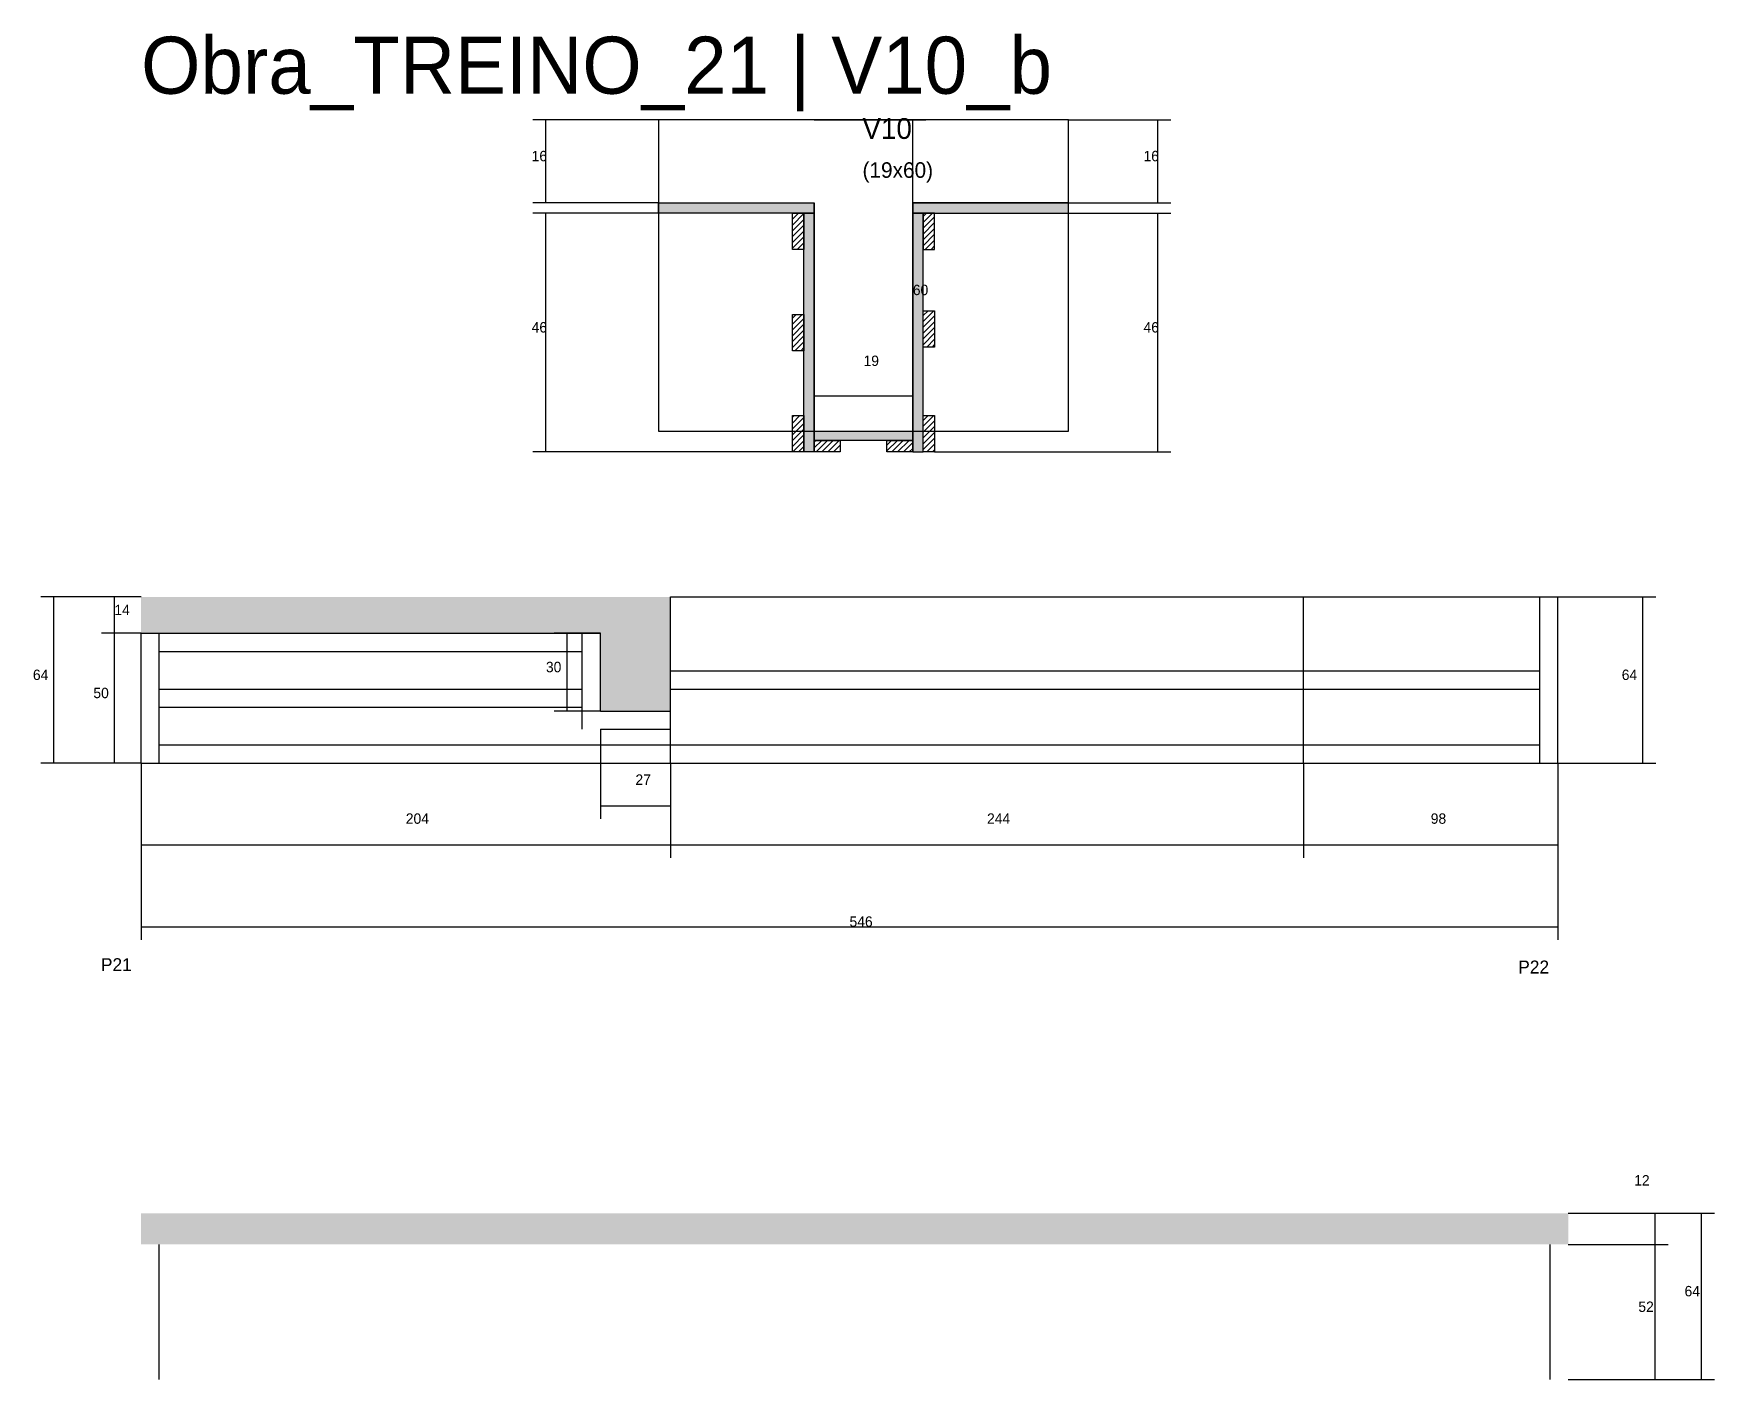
# Model space of a CAD drawing. Header units: metres. Extents: x -41 to 34840, y -36000 to 1848.
# Drawn here: x 5839 to 6486, y -23955 to -23437 of the extents above; entities that cross this region are included whole.
import ezdxf

# ---------------------------------------------------------------- set-up
doc = ezdxf.new("R2010")
doc.units = ezdxf.units.M
for name, color, linetype in [('CONCRETO', 251, 'Continuous'), ('COTA', 4, 'Continuous'), ('Cota Seção (2x)', 4, 'Continuous'), ('Hachura', 253, 'Continuous'), ('LABEL_ID', 3, 'Continuous'), ('Madeira', 126, 'Continuous'), ('NOMENCLATURA', 7, 'Continuous'), ('Painéis', 200, 'Continuous'), ('SARR_2.2x7', 40, 'Continuous'), ('Texto Seção', 7, 'Continuous')]:
    doc.layers.add(name, color=color, linetype=linetype)

msp = doc.modelspace()

# ---------------------------------------------------------------- texts
at = {"layer": 'COTA'}
for s, p in [('16', (6030.5, -23486)), ('16', (6266.3, -23486)), ('46', (6030.5, -23552)), ('46', (6266.3, -23552)), ('14', (5869.7, -23660.9)), ('30', (6036, -23682.9)), ('64', (5838.3, -23685.9)), ('64', (6450.6, -23685.9)), ('50', (5861.6, -23692.9)), ('27', (6070.5, -23726.3)), ('204', (5982, -23741.3)), ('244', (6206, -23741.3)), ('98', (6377, -23741.3)), ('546', (6153, -23781)), ('12', (6455.4, -23880.7)), ('64', (6474.8, -23923.4)), ('52', (6457, -23929.4))]:
    msp.add_text(s, height=4, dxfattribs=at).set_placement(p)
at = {"layer": 'Cota Seção (2x)'}
for s, p in [('60', (6177.4, -23537.6)), ('19', (6158.4, -23564.9))]:
    msp.add_text(s, height=4, dxfattribs=at).set_placement(p)
at = {"layer": 'LABEL_ID'}
msp.add_text('Obra_TREINO_21 | V10_b', height=22, dxfattribs=at).set_placement((5880, -23460))
at = {"layer": 'NOMENCLATURA'}
for s, p in [('P21', (5864.5, -23798.1)), ('P22', (6410.7, -23799))]:
    msp.add_text(s, height=5, dxfattribs=at).set_placement(p)
at = {"layer": 'Texto Seção'}
for s, height, p in [('V10', 8, (6158, -23477.4)), ('(19x60)', 6, (6158, -23492.4))]:
    msp.add_text(s, height=height, dxfattribs=at).set_placement(p)

# ---------------------------------------------------------------- hatches: boundary and pattern name
at = {"layer": 'COTA'}
h = msp.add_hatch(dxfattribs=at)
h.set_pattern_fill('AR-CONC', scale=0.03)
h.paths.add_polyline_path([(6057, -23697.9), (6084, -23697.9), (6084, -23653.9), (5880, -23653.9), (5880, -23667.9), (6057, -23667.9)])
h = msp.add_hatch(dxfattribs=at)
h.set_pattern_fill('AR-CONC', scale=0.03)
h.paths.add_polyline_path([(6430, -23903.4), (6430, -23891.4), (5880, -23891.4), (5880, -23903.4)])
at = {"layer": 'Hachura'}
h = msp.add_hatch(color=8, dxfattribs=at)
h.dxf.hatch_style = 1
h.paths.add_polyline_path([(6079.4, -23506), (6079.4, -23502), (6079.4, -23502), (6139.4, -23502), (6139.4, -23502), (6139.4, -23506), (6139.4, -23506), (6079.4, -23506)])
h = msp.add_hatch(dxfattribs=at)
h.set_pattern_fill('ANSI31', scale=0.5)
h.paths.add_polyline_path([(6135.4, -23520), (6131, -23520), (6131, -23520), (6131, -23506), (6131, -23506), (6135.4, -23506), (6135.4, -23506), (6135.4, -23520)])
h = msp.add_hatch(color=8, dxfattribs=at)
h.dxf.hatch_style = 1
h.paths.add_polyline_path([(6135.4, -23506), (6139.4, -23506), (6139.4, -23506), (6139.4, -23598), (6139.4, -23598), (6135.4, -23598), (6135.4, -23598), (6135.4, -23506)])
h = msp.add_hatch(color=8, dxfattribs=at)
h.dxf.hatch_style = 1
h.paths.add_polyline_path([(6237.4, -23506), (6237.4, -23502), (6237.4, -23502), (6177.4, -23502), (6177.4, -23502), (6177.4, -23506), (6177.4, -23506), (6237.4, -23506)])
h = msp.add_hatch(color=8, dxfattribs=at)
h.dxf.hatch_style = 1
h.paths.add_polyline_path([(6181.4, -23506), (6177.4, -23506), (6177.4, -23506), (6177.4, -23598), (6177.4, -23598), (6181.4, -23598), (6181.4, -23598), (6181.4, -23506)])
h = msp.add_hatch(dxfattribs=at)
h.set_pattern_fill('ANSI31', scale=0.5)
h.paths.add_polyline_path([(6185.8, -23506), (6181.4, -23506), (6181.4, -23506), (6181.4, -23520), (6181.4, -23520), (6185.8, -23520), (6185.8, -23520), (6185.8, -23506)])
h = msp.add_hatch(dxfattribs=at)
h.set_pattern_fill('ANSI31', scale=0.5)
h.paths.add_polyline_path([(6185.8, -23557.6), (6181.4, -23557.6), (6181.4, -23557.6), (6181.4, -23543.6), (6181.4, -23543.6), (6185.8, -23543.6), (6185.8, -23543.6), (6185.8, -23557.6)])
h = msp.add_hatch(dxfattribs=at)
h.set_pattern_fill('ANSI31', scale=0.5)
h.paths.add_polyline_path([(6135.4, -23559), (6131, -23559), (6131, -23559), (6131, -23545), (6131, -23545), (6135.4, -23545), (6135.4, -23545), (6135.4, -23559)])
h = msp.add_hatch(dxfattribs=at)
h.set_pattern_fill('ANSI31', scale=0.5)
h.paths.add_polyline_path([(6135.4, -23598), (6131, -23598), (6131, -23598), (6131, -23584), (6131, -23584), (6135.4, -23584), (6135.4, -23584), (6135.4, -23598)])
h = msp.add_hatch(color=8, dxfattribs=at)
h.dxf.hatch_style = 1
h.paths.add_polyline_path([(6139.4, -23593.6), (6139.4, -23590), (6139.4, -23590), (6177.4, -23590), (6177.4, -23590), (6177.4, -23593.6), (6177.4, -23593.6), (6139.4, -23593.6)])
h = msp.add_hatch(dxfattribs=at)
h.set_pattern_fill('ANSI31', scale=0.5)
h.paths.add_polyline_path([(6185.8, -23598), (6181.4, -23598), (6181.4, -23598), (6181.4, -23584), (6181.4, -23584), (6185.8, -23584), (6185.8, -23584), (6185.8, -23598)])
h = msp.add_hatch(dxfattribs=at)
h.set_pattern_fill('ANSI31', scale=0.5)
h.paths.add_polyline_path([(6139.4, -23598), (6139.4, -23593.6), (6139.4, -23593.6), (6149.4, -23593.6), (6149.4, -23593.6), (6149.4, -23598), (6149.4, -23598), (6139.4, -23598)])
h = msp.add_hatch(dxfattribs=at)
h.set_pattern_fill('ANSI31', scale=0.5)
h.paths.add_polyline_path([(6167.4, -23598), (6167.4, -23593.6), (6167.4, -23593.6), (6177.4, -23593.6), (6177.4, -23593.6), (6177.4, -23598), (6177.4, -23598), (6167.4, -23598)])

# ---------------------------------------------------------------- linework, layer by layer
at = {"layer": 'CONCRETO'}
for points in [[(6237.4, -23502), (6237.4, -23470), (6079.4, -23470), (6079.4, -23502), (6139.4, -23502), (6139.4, -23590), (6177.4, -23590), (6177.4, -23512), (6177.4, -23502)], [(6079.4, -23590), (6237.4, -23590), (6237.4, -23470), (6079.4, -23470)]]:
    msp.add_lwpolyline(points, close=True, dxfattribs=at)
at = {"layer": 'COTA'}
for p, q in [((6079.4, -23470), (6031, -23470)), ((6036, -23502), (6036, -23470)), ((6237.4, -23470), (6276.8, -23470)), ((6271.8, -23502), (6271.8, -23470)), ((6079.4, -23502), (6031, -23502)), ((6079.4, -23506), (6031, -23506)), ((6036, -23598), (6036, -23506)), ((6195.4, -23506), (6276.8, -23506)), ((6237.4, -23502), (6276.8, -23502)), ((6271.8, -23598), (6271.8, -23506)), ((6131, -23598), (6031, -23598)), ((6185.8, -23598), (6276.8, -23598)), ((5880, -23653.9), (5841.4, -23653.9)), ((5846.4, -23717.9), (5846.4, -23653.9)), ((5880, -23653.9), (5864.7, -23653.9)), ((5869.7, -23667.9), (5869.7, -23653.9)), ((6426, -23653.9), (6463.7, -23653.9)), ((6458.7, -23717.9), (6458.7, -23653.9)), ((5880, -23667.9), (5864.7, -23667.9)), ((5880, -23667.9), (5864.7, -23667.9)), ((5869.7, -23717.9), (5869.7, -23667.9)), ((6057, -23667.9), (6039.2, -23667.9)), ((6044.2, -23697.9), (6044.2, -23667.9)), ((6057, -23697.9), (6039.2, -23697.9)), ((6057, -23704.9), (6057, -23739.4)), ((5880, -23717.9), (5841.4, -23717.9)), ((5880, -23717.9), (5864.7, -23717.9)), ((5880, -23717.9), (5880, -23754.4)), ((5880, -23717.9), (5880, -23786)), ((6084, -23717.9), (6084, -23754.4)), ((6084, -23717.9), (6084, -23754.4)), ((6084, -23717.9), (6084, -23739.4)), ((6328, -23717.9), (6328, -23754.4)), ((6328, -23717.9), (6328, -23754.4)), ((6426, -23717.9), (6426, -23786)), ((6426, -23717.9), (6426, -23754.4)), ((6426, -23717.9), (6463.7, -23717.9)), ((6057, -23734.4), (6084, -23734.4)), ((5880, -23749.4), (6084, -23749.4)), ((6084, -23749.4), (6328, -23749.4)), ((6328, -23749.4), (6426, -23749.4)), ((5880, -23781), (6426, -23781)), ((6430, -23891.4), (6468.5, -23891.4)), ((6430, -23891.4), (6486.3, -23891.4)), ((6463.5, -23903.4), (6463.5, -23891.4)), ((6481.3, -23955.4), (6481.3, -23891.4)), ((6430, -23903.4), (6468.5, -23903.4)), ((6430, -23903.4), (6468.5, -23903.4)), ((6463.5, -23955.4), (6463.5, -23903.4)), ((6430, -23955.4), (6468.5, -23955.4)), ((6430, -23955.4), (6486.3, -23955.4))]:
    msp.add_line(p, q, dxfattribs=at)
at = {"layer": 'Cota Seção (2x)'}
for p, q in [((6139.4, -23470), (6182.4, -23470)), ((6177.4, -23590), (6177.4, -23470)), ((6139.4, -23590), (6139.4, -23571.4)), ((6139.4, -23576.4), (6177.4, -23576.4)), ((6177.4, -23590), (6177.4, -23571.4)), ((6139.4, -23590), (6182.4, -23590))]:
    msp.add_line(p, q, dxfattribs=at)
at = {"layer": 'Madeira'}
for points in [[(6135.4, -23520), (6131, -23520), (6131, -23506), (6135.4, -23506)], [(6185.8, -23506), (6181.4, -23506), (6181.4, -23520), (6185.8, -23520)], [(6185.8, -23557.6), (6181.4, -23557.6), (6181.4, -23543.6), (6185.8, -23543.6)], [(6135.4, -23559), (6131, -23559), (6131, -23545), (6135.4, -23545)], [(6135.4, -23598), (6131, -23598), (6131, -23584), (6135.4, -23584)], [(6185.8, -23598), (6181.4, -23598), (6181.4, -23584), (6185.8, -23584)], [(6139.4, -23598), (6139.4, -23593.6), (6149.4, -23593.6), (6149.4, -23598)], [(6167.4, -23598), (6167.4, -23593.6), (6177.4, -23593.6), (6177.4, -23598)]]:
    msp.add_lwpolyline(points, close=True, dxfattribs=at)
at = {"layer": 'Painéis'}
for p, q in [((6079.4, -23502), (6139.4, -23502)), ((6079.4, -23506), (6079.4, -23502)), ((6139.4, -23506), (6139.4, -23502)), ((6139.4, -23598), (6139.4, -23506)), ((6177.4, -23502), (6237.4, -23502)), ((6177.4, -23506), (6177.4, -23502)), ((6177.4, -23598), (6177.4, -23506)), ((6237.4, -23506), (6237.4, -23502)), ((6139.4, -23590), (6177.4, -23590)), ((6139.4, -23593.6), (6139.4, -23590)), ((6177.4, -23593.6), (6177.4, -23590)), ((6084, -23653.9), (6426, -23653.9)), ((6084, -23717.9), (6084, -23653.9)), ((6328, -23717.9), (6328, -23653.9)), ((6426, -23717.9), (6426, -23653.9)), ((5880, -23667.9), (6057, -23667.9)), ((5880, -23717.9), (5880, -23667.9)), ((6057, -23697.9), (6057, -23667.9)), ((6057, -23697.9), (6084, -23697.9)), ((5880, -23717.9), (6084, -23717.9)), ((6084, -23717.9), (6426, -23717.9))]:
    msp.add_line(p, q, dxfattribs=at)
for points in [[(6079.4, -23506), (6079.4, -23502), (6139.4, -23502), (6139.4, -23506)], [(6135.4, -23506), (6139.4, -23506), (6139.4, -23598), (6135.4, -23598)], [(6237.4, -23506), (6237.4, -23502), (6177.4, -23502), (6177.4, -23506)], [(6181.4, -23506), (6177.4, -23506), (6177.4, -23598), (6181.4, -23598)], [(6139.4, -23593.6), (6139.4, -23590), (6177.4, -23590), (6177.4, -23593.6)]]:
    msp.add_lwpolyline(points, close=True, dxfattribs=at)
at = {"layer": 'SARR_2.2x7'}
for p, q in [((6419, -23717.9), (6419, -23653.9)), ((5887, -23717.9), (5887, -23667.9)), ((6050, -23704.9), (6050, -23667.9)), ((5887, -23674.9), (6050, -23674.9)), ((6084, -23682.4), (6328, -23682.4)), ((6328, -23682.4), (6419, -23682.4)), ((5887, -23689.4), (6050, -23689.4)), ((6084, -23689.4), (6328, -23689.4)), ((6328, -23689.4), (6419, -23689.4)), ((5887, -23696.4), (6050, -23696.4)), ((6057, -23704.9), (6084, -23704.9)), ((5887, -23710.9), (6084, -23710.9)), ((6084, -23710.9), (6328, -23710.9)), ((6328, -23710.9), (6419, -23710.9)), ((5887, -23955.4), (5887, -23903.4)), ((6423, -23955.4), (6423, -23903.4))]:
    msp.add_line(p, q, dxfattribs=at)

msp.set_redraw_order([(e.dxf.handle, doc.entitydb.next_handle()) for e in msp.query("TEXT MTEXT ATTDEF DIMENSION ARC_DIMENSION")])  # texts and dimensions are drawn at this point

doc.saveas('drawing.dxf')
